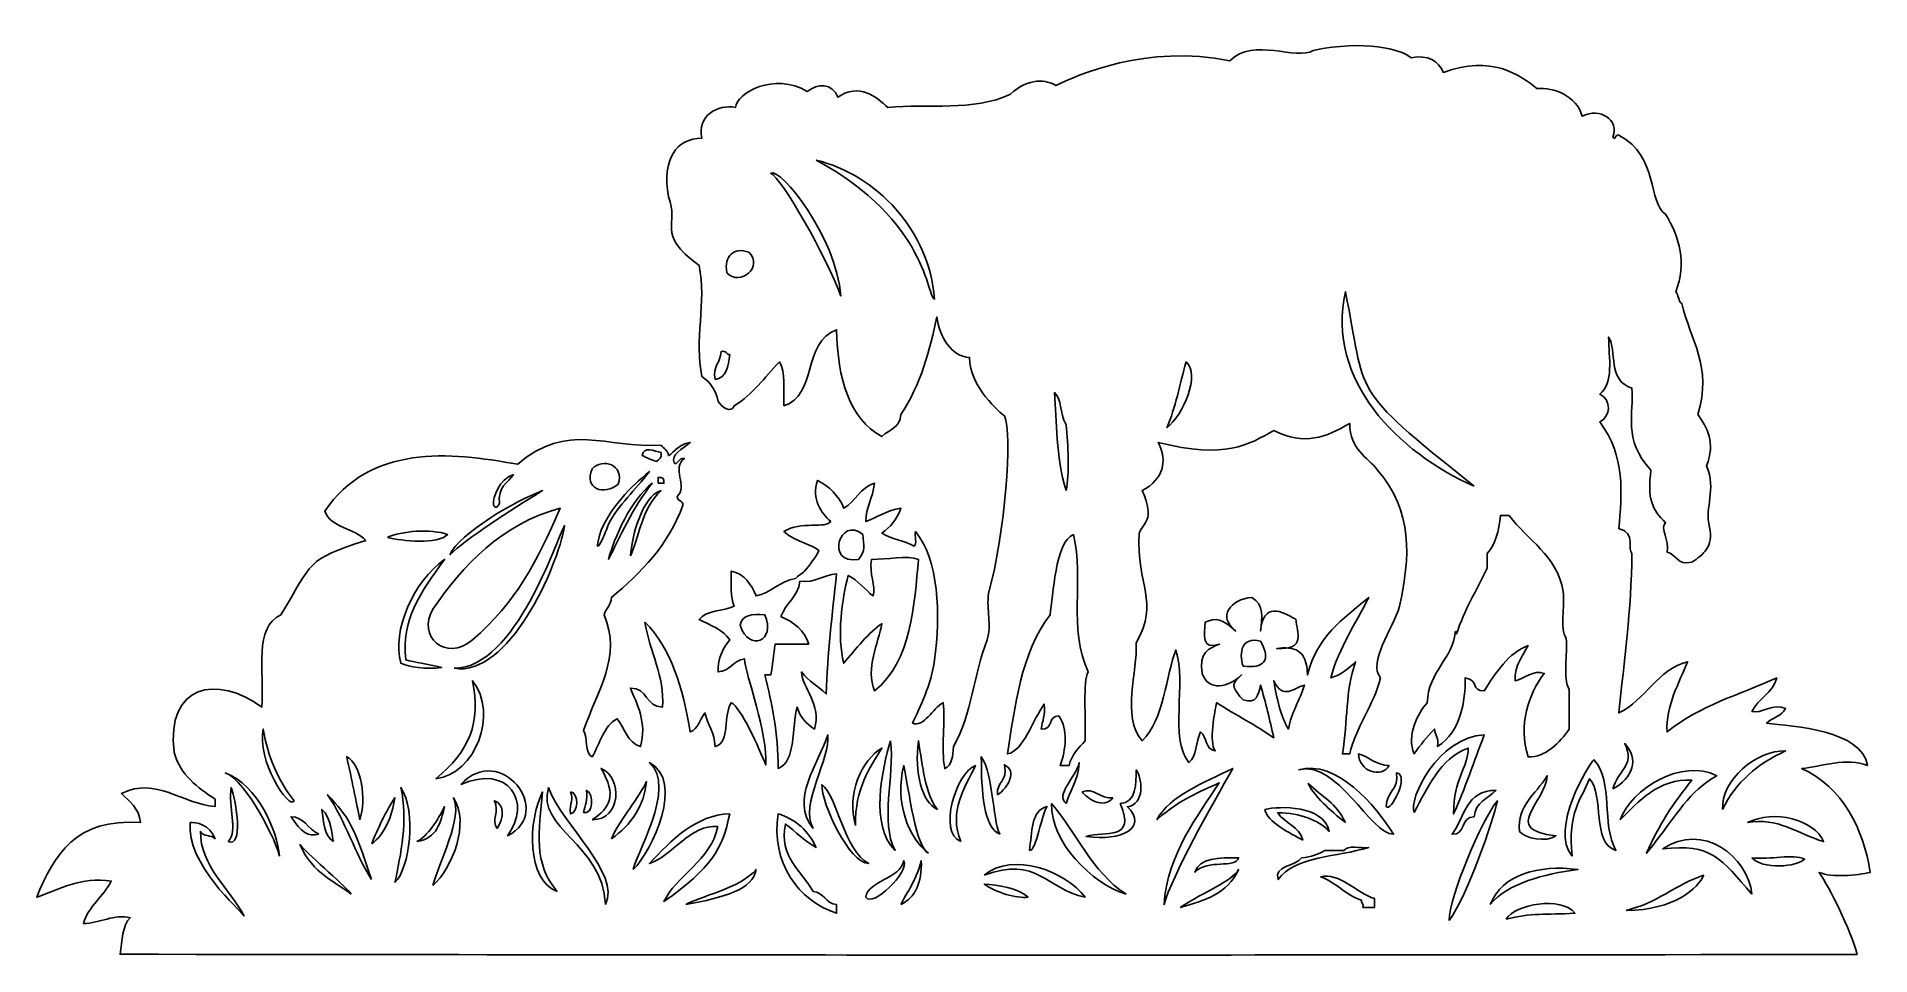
# Model space of a CAD drawing. Header units: centimetres. Extents: x -6.1 to 5.9, y -3.1 to 2.9.
import ezdxf

# ---------------------------------------------------------------- set-up
doc = ezdxf.new("R2010")
doc.units = ezdxf.units.CM
doc.header["$MEASUREMENT"] = 0
doc.layers.add('Layer 1', color=7, linetype='Continuous')

msp = doc.modelspace()

# ---------------------------------------------------------------- linework, layer by layer
at = {"layer": 'Layer 1', "color": 9}
for points, knots in [([(4.23897, 2.20732), (4.25397, 2.17242), (4.25323, 2.22949), (4.27715, 2.21687), (4.27715, 2.21687), (4.54106, 2.08231), (4.46525, 1.77267), (4.58264, 1.70133), (4.58264, 1.70133), (4.67583, 1.54818), (4.7197, 1.38081), (4.64945, 1.19534), (4.64945, 1.19534), (4.66773, 1.17544), (4.66419, 1.13367), (4.68763, 1.11898), (4.68763, 1.11898), (4.74412, 0.87856), (4.89067, 0.70713), (4.79267, 0.39341), (4.79267, 0.39341), (4.85467, 0.31117), (4.90914, 0.20906), (4.84995, 0.05929), (4.84995, 0.05929), (4.91603, -0.10186), (4.83619, -0.20536), (4.86905, -0.34169), (4.86905, -0.34169), (4.8993, -0.46718), (4.82552, -0.5222), (4.75449, -0.57082), (4.75449, -0.57082), (4.65479, -0.59413), (4.65506, -0.51751), (4.59219, -0.50399), (4.59219, -0.50399), (4.61177, -0.42406), (4.54144, -0.35334), (4.58264, -0.31307), (4.58264, -0.31307), (4.49233, -0.22601), (4.46266, -0.1533), (4.48718, 0.03062), (4.48718, 0.03062), (4.29899, 0.23109), (4.37795, 0.4054), (4.36306, 0.56524), (4.36306, 0.56524), (4.20015, 0.61753), (4.26762, 0.8122), (4.21029, 0.89936), (4.21029, 0.89936), (4.21231, 0.76495), (4.2453, 0.59714), (4.15301, 0.52704), (4.15301, 0.52704), (4.23318, 0.49111), (4.22184, 0.37784), (4.15301, 0.34564), (4.15301, 0.34564), (4.32206, 0.1219), (4.29665, -0.12382), (4.27713, -0.35127), (4.27713, -0.35127), (4.3953, -0.38), (4.32923, -0.4911), (4.36304, -0.51357), (4.36304, -0.51357), (4.35838, -0.88444), (4.31264, -1.21416), (4.27713, -1.55418), (4.27713, -1.55418), (4.44925, -1.47075), (4.53348, -1.26703), (4.72584, -1.22006), (4.72584, -1.22006), (4.67163, -1.35756), (4.58262, -1.50854), (4.5922, -1.67829), (4.5922, -1.67829), (4.80526, -1.50435), (5.06595, -1.43637), (5.30819, -1.32507), (5.30819, -1.32507), (5.28271, -1.42688), (5.18886, -1.46033), (5.14587, -1.54465), (5.14587, -1.54465), (5.20127, -1.56478), (5.29023, -1.48562), (5.36547, -1.52555), (5.36547, -1.52555), (5.3406, -1.57389), (5.27943, -1.5859), (5.24135, -1.62101), (5.24135, -1.62101), (5.41552, -1.64104), (5.8664, -1.66602), (5.90008, -1.89787), (5.90008, -1.89787), (5.76678, -1.84257), (5.59824, -1.90438), (5.47048, -1.91697), (5.47048, -1.91697), (5.74019, -2.03979), (5.87436, -2.30977), (5.91919, -2.59478), (5.91919, -2.59478), (5.8304, -2.61412), (5.6703, -2.63174), (5.58505, -2.59478), (5.58505, -2.59478), (5.65096, -2.69277), (5.79092, -2.96614), (5.83326, -3.13115), (5.83326, -3.13115), (0.06195, -3.13641), (-0.04741, -3.13586), (-5.50832, -3.12942), (-5.50832, -3.12942), (-5.49514, -3.04073), (-5.49252, -2.94151), (-5.44149, -2.89074), (-5.44149, -2.89074), (-5.54378, -2.86492), (-5.64091, -2.92675), (-5.74698, -2.92892), (-5.74698, -2.92892), (-5.71237, -2.81076), (-5.61694, -2.75347), (-5.56558, -2.65206), (-5.56558, -2.65206), (-5.75754, -2.61925), (-5.91007, -2.70852), (-6.05247, -2.75707), (-6.05247, -2.75707), (-5.9409, -2.48042), (-5.7941, -2.23896), (-5.37466, -2.27018), (-5.37466, -2.27018), (-5.38326, -2.17377), (-5.447, -2.13246), (-5.49878, -2.07923), (-5.49878, -2.07923), (-5.27473, -1.96736), (-5.1019, -2.14998), (-4.88778, -2.16517), (-4.88778, -2.16517), (-4.88778, -2.14927), (-4.88778, -2.13334), (-4.88778, -2.11744), (-4.88778, -2.11744), (-5.00131, -2.04005), (-5.11408, -1.96189), (-5.15509, -1.81195), (-5.15509, -1.81195), (-5.2092, -1.36565), (-4.87446, -1.30284), (-4.58229, -1.51601), (-4.58229, -1.51601), (-4.56578, -1.27148), (-4.6373, -0.99708), (-4.45817, -0.91456), (-4.45817, -0.91456), (-4.24605, -0.56475), (-4.29961, -0.55724), (-3.90448, -0.42767), (-3.90448, -0.42767), (-3.97698, -0.34742), (-4.12983, -0.3475), (-4.17179, -0.23672), (-4.17179, -0.23672), (-3.87554, 0.19731), (-3.35981, 0.15224), (-2.91161, 0.06879), (-2.91161, 0.06879), (-2.58615, 0.35168), (-2.33737, 0.17153), (-1.97602, 0.19288), (-1.97602, 0.19288), (-1.96059, 0.1701), (-1.92911, 0.16343), (-1.92829, 0.12605), (-1.92829, 0.12605), (-1.91319, 0.12075), (-1.87538, 0.19832), (-1.78507, 0.21199), (-1.78507, 0.21199), (-1.83389, 0.17276), (-1.91553, 0.12745), (-1.89008, 0.07835), (-1.89008, 0.07835), (-1.87225, 0.05499), (-1.85986, 0.11751), (-1.82325, 0.10698), (-1.82325, 0.10698), (-1.90886, 0.04632), (-1.79959, -0.07672), (-1.87098, -0.14123), (-1.87098, -0.14123), (-1.87209, -0.17414), (-1.83172, -0.1656), (-1.8328, -0.19851), (-1.8328, -0.19851), (-1.92953, -0.45817), (-2.10413, -0.64002), (-2.30058, -0.79996), (-2.30058, -0.79996), (-2.29756, -0.84886), (-2.33932, -0.8696), (-2.34831, -0.91452), (-2.34831, -0.91452), (-2.22799, -1.18214), (-2.39481, -1.41486), (-2.48198, -1.66871), (-2.48198, -1.66871), (-2.4502, -1.71332), (-2.47955, -1.81905), (-2.4247, -1.84056), (-2.4247, -1.84056), (-2.37504, -1.75341), (-2.35101, -1.64056), (-2.2624, -1.59235), (-2.2624, -1.59235), (-2.21308, -1.65442), (-2.1966, -1.74933), (-2.10966, -1.77375), (-2.10966, -1.77375), (-2.06685, -1.6195), (-2.13294, -1.49157), (-2.17649, -1.39188), (-2.17649, -1.39188), (-2.06036, -1.38712), (-2.0791, -1.51724), (-1.96646, -1.516), (-1.96646, -1.516), (-1.95127, -1.31621), (-2.05245, -1.15011), (-2.08102, -0.96228), (-2.08102, -0.96228), (-1.91105, -1.12963), (-1.83379, -1.38966), (-1.78506, -1.6783), (-1.78506, -1.6783), (-1.73188, -1.6583), (-1.72272, -1.59424), (-1.6896, -1.55418), (-1.6896, -1.55418), (-1.67224, -1.63231), (-1.62634, -1.68187), (-1.62277, -1.77376), (-1.62277, -1.77376), (-1.51966, -1.7464), (-1.57237, -1.5632), (-1.51776, -1.48735), (-1.51776, -1.48735), (-1.45738, -1.51288), (-1.33403, -1.78606), (-1.29235, -1.8938), (-1.29235, -1.8938), (-1.27684, -1.69308), (-1.42272, -1.30997), (-1.43185, -1.20094), (-1.43185, -1.20094), (-1.50625, -1.21245), (-1.52437, -1.28026), (-1.6037, -1.28685), (-1.6037, -1.28685), (-1.60523, -1.18985), (-1.56983, -1.12979), (-1.52731, -1.07682), (-1.52731, -1.07682), (-1.57163, -1.00975), (-1.6545, -0.98125), (-1.72781, -0.94318), (-1.72781, -0.94318), (-1.68251, -0.88346), (-1.56943, -0.89151), (-1.49868, -0.85724), (-1.49868, -0.85724), (-1.52403, -0.79983), (-1.51807, -0.71116), (-1.51778, -0.62811), (-1.51778, -0.62811), (-1.42954, -0.64806), (-1.38776, -0.7145), (-1.35548, -0.79041), (-1.35548, -0.79041), (-1.26105, -0.77374), (-1.20092, -0.69323), (-1.09772, -0.67585), (-1.09772, -0.67585), (-1.08169, -0.65669), (-1.05711, -0.64672), (-1.04044, -0.62812), (-1.04044, -0.62812), (-1.00496, -0.58851), (-0.97025, -0.5425), (-0.94498, -0.49445), (-0.94498, -0.49445), (-0.98915, -0.45252), (-1.08658, -0.44381), (-1.17411, -0.37036), (-1.17411, -0.37036), (-1.06411, -0.29897), (-0.89736, -0.35446), (-0.8686, -0.30353), (-0.8686, -0.30353), (-0.92874, -0.25223), (-0.99668, -0.15801), (-0.95451, -0.03622), (-0.95451, -0.03622), (-0.87675, -0.0762), (-0.81719, -0.13435), (-0.78266, -0.21759), (-0.78266, -0.21759), (-0.70545, -0.17388), (-0.67622, -0.0822), (-0.58219, -0.05529), (-0.58219, -0.05529), (-0.59478, -0.15919), (-0.63812, -0.20803), (-0.63947, -0.3035), (-0.63947, -0.3035), (-0.56084, -0.27712), (-0.50096, -0.23198), (-0.41034, -0.21756), (-0.41034, -0.21756), (-0.43421, -0.28918), (-0.47831, -0.34054), (-0.53446, -0.37986), (-0.53446, -0.37986), (-0.47702, -0.42106), (-0.38616, -0.42886), (-0.32443, -0.4658), (-0.32443, -0.4658), (-0.30265, -0.45257), (-0.32086, -0.39934), (-0.31488, -0.37034), (-0.31488, -0.37034), (-0.16174, -0.54965), (-0.15063, -0.91411), (-0.19076, -1.21045), (-0.19076, -1.21045), (-0.21238, -1.3701), (-0.28638, -1.51832), (-0.33398, -1.62095), (-0.33398, -1.62095), (-0.26095, -1.65373), (-0.20169, -1.52152), (-0.13348, -1.48731), (-0.13348, -1.48731), (-0.11922, -1.60465), (-0.14864, -1.78597), (-0.12395, -1.91691), (-0.12395, -1.91691), (-0.07717, -1.89685), (-0.07056, -1.83664), (-0.06667, -1.77372), (-0.06667, -1.77372), (0.05674, -1.55519), (0.06272, -1.30507), (0.15291, -1.07681), (0.15291, -1.07681), (0.18503, -0.97566), (0.14635, -0.88692), (0.16246, -0.77132), (0.16246, -0.77132), (0.27027, -0.38291), (0.31891, 0.27007), (0.26739, 0.38464), (0.26739, 0.38464), (0.23944, 0.4039), (0.04034, 0.56958), (0.03832, 0.7657), (0.03832, 0.7657), (-0.08444, 0.77282), (-0.15633, 0.90235), (-0.17588, 1.03052), (-0.17588, 1.03052), (-0.21698, 0.82418), (-0.28025, 0.58701), (-0.41039, 0.39336), (-0.41039, 0.39336), (-0.41793, 0.30139), (-0.48126, 0.30239), (-0.53451, 0.25017), (-0.53451, 0.25017), (-0.74866, 0.36696), (-0.82219, 0.6244), (-0.83047, 0.94708), (-0.83047, 0.94708), (-1.0517, 0.86735), (-0.95914, 0.51309), (-1.17416, 0.45064), (-1.17416, 0.45064), (-1.17538, 0.55441), (-1.16326, 0.67157), (-1.20279, 0.73705), (-1.20279, 0.73705), (-1.30562, 0.63358), (-1.37071, 0.52702), (-1.49873, 0.45064), (-1.49873, 0.45064), (-1.5055, 0.4266), (-1.54862, 0.40204), (-1.60374, 0.47929), (-1.60374, 0.47929), (-1.6184, 0.55372), (-1.65441, 0.60682), (-1.70875, 0.64159), (-1.70875, 0.64159), (-1.76193, 0.87559), (-1.67679, 1.13102), (-1.72785, 1.36716), (-1.72785, 1.36716), (-2.02163, 1.58651), (-1.84879, 1.62677), (-1.92832, 1.81584), (-1.92832, 1.81584), (-1.96979, 2.06317), (-1.87776, 2.19516), (-1.70874, 2.19771), (-1.70874, 2.19771), (-1.74699, 2.34347), (-1.60207, 2.42238), (-1.48916, 2.39818), (-1.48916, 2.39818), (-1.48298, 2.49354), (-1.23667, 2.63104), (-1.02138, 2.50319), (-1.02138, 2.50319), (-0.95304, 2.55448), (-0.86016, 2.56009), (-0.82091, 2.46501), (-0.82091, 2.46501), (-0.6862, 2.5625), (-0.56448, 2.46643), (-0.49632, 2.39818), (-0.49632, 2.39818), (-0.23, 2.42325), (0.06001, 2.37115), (0.30561, 2.48412), (0.30561, 2.48412), (0.42204, 2.59626), (0.54572, 2.57981), (0.60157, 2.5414), (0.60157, 2.5414), (0.73708, 2.60781), (1.19536, 2.81372), (1.73761, 2.7037), (1.73761, 2.7037), (1.89249, 2.8603), (2.1723, 2.7003), (2.28178, 2.77053), (2.28178, 2.77053), (2.61935, 2.8413), (2.85612, 2.77807), (2.92141, 2.7228), (2.92141, 2.7228), (3.03264, 2.74401), (3.0982, 2.7026), (3.13144, 2.62734), (3.13144, 2.62734), (3.44359, 2.74256), (3.63278, 2.61183), (3.74244, 2.52233), (3.74244, 2.52233), (3.85425, 2.5298), (4.00046, 2.47513), (4.0384, 2.34096), (4.0384, 2.34096), (4.15202, 2.4042), (4.28354, 2.31166), (4.23898, 2.20732), (4.23898, 2.20732), (4.23898, 2.20732), (4.23898, 2.20732), (4.23898, 2.20732), (4.23898, 2.20732), (4.23898, 2.20732), (4.23897, 2.20732), (4.23897, 2.20732)], [0, 0, 0, 0, 0.00819672, 0.00819672, 0.00819672, 0.00819672, 0.01639344, 0.01639344, 0.01639344, 0.01639344, 0.02459016, 0.02459016, 0.02459016, 0.02459016, 0.03278689, 0.03278689, 0.03278689, 0.03278689, 0.04098361, 0.04098361, 0.04098361, 0.04098361, 0.04918033, 0.04918033, 0.04918033, 0.04918033, 0.05737705, 0.05737705, 0.05737705, 0.05737705, 0.06557377, 0.06557377, 0.06557377, 0.06557377, 0.07377049, 0.07377049, 0.07377049, 0.07377049, 0.08196721, 0.08196721, 0.08196721, 0.08196721, 0.09016393, 0.09016393, 0.09016393, 0.09016393, 0.09836066, 0.09836066, 0.09836066, 0.09836066, 0.10655738, 0.10655738, 0.10655738, 0.10655738, 0.1147541, 0.1147541, 0.1147541, 0.1147541, 0.12295082, 0.12295082, 0.12295082, 0.12295082, 0.13114754, 0.13114754, 0.13114754, 0.13114754, 0.13934426, 0.13934426, 0.13934426, 0.13934426, 0.14754098, 0.14754098, 0.14754098, 0.14754098, 0.1557377, 0.1557377, 0.1557377, 0.1557377, 0.16393443, 0.16393443, 0.16393443, 0.16393443, 0.17213115, 0.17213115, 0.17213115, 0.17213115, 0.18032787, 0.18032787, 0.18032787, 0.18032787, 0.18852459, 0.18852459, 0.18852459, 0.18852459, 0.19672131, 0.19672131, 0.19672131, 0.19672131, 0.20491803, 0.20491803, 0.20491803, 0.20491803, 0.21311475, 0.21311475, 0.21311475, 0.21311475, 0.22131148, 0.22131148, 0.22131148, 0.22131148, 0.2295082, 0.2295082, 0.2295082, 0.2295082, 0.23770492, 0.23770492, 0.23770492, 0.23770492, 0.24590164, 0.24590164, 0.24590164, 0.24590164, 0.25409836, 0.25409836, 0.25409836, 0.25409836, 0.26229508, 0.26229508, 0.26229508, 0.26229508, 0.2704918, 0.2704918, 0.2704918, 0.2704918, 0.27868852, 0.27868852, 0.27868852, 0.27868852, 0.28688525, 0.28688525, 0.28688525, 0.28688525, 0.29508197, 0.29508197, 0.29508197, 0.29508197, 0.30327869, 0.30327869, 0.30327869, 0.30327869, 0.31147541, 0.31147541, 0.31147541, 0.31147541, 0.31967213, 0.31967213, 0.31967213, 0.31967213, 0.32786885, 0.32786885, 0.32786885, 0.32786885, 0.33606557, 0.33606557, 0.33606557, 0.33606557, 0.3442623, 0.3442623, 0.3442623, 0.3442623, 0.35245902, 0.35245902, 0.35245902, 0.35245902, 0.36065574, 0.36065574, 0.36065574, 0.36065574, 0.36885246, 0.36885246, 0.36885246, 0.36885246, 0.37704918, 0.37704918, 0.37704918, 0.37704918, 0.3852459, 0.3852459, 0.3852459, 0.3852459, 0.39344262, 0.39344262, 0.39344262, 0.39344262, 0.40163934, 0.40163934, 0.40163934, 0.40163934, 0.40983607, 0.40983607, 0.40983607, 0.40983607, 0.41803279, 0.41803279, 0.41803279, 0.41803279, 0.42622951, 0.42622951, 0.42622951, 0.42622951, 0.43442623, 0.43442623, 0.43442623, 0.43442623, 0.44262295, 0.44262295, 0.44262295, 0.44262295, 0.45081967, 0.45081967, 0.45081967, 0.45081967, 0.45901639, 0.45901639, 0.45901639, 0.45901639, 0.46721311, 0.46721311, 0.46721311, 0.46721311, 0.47540984, 0.47540984, 0.47540984, 0.47540984, 0.48360656, 0.48360656, 0.48360656, 0.48360656, 0.49180328, 0.49180328, 0.49180328, 0.49180328, 0.5, 0.5, 0.5, 0.5, 0.50819672, 0.50819672, 0.50819672, 0.50819672, 0.51639344, 0.51639344, 0.51639344, 0.51639344, 0.52459016, 0.52459016, 0.52459016, 0.52459016, 0.53278689, 0.53278689, 0.53278689, 0.53278689, 0.54098361, 0.54098361, 0.54098361, 0.54098361, 0.54918033, 0.54918033, 0.54918033, 0.54918033, 0.55737705, 0.55737705, 0.55737705, 0.55737705, 0.56557377, 0.56557377, 0.56557377, 0.56557377, 0.57377049, 0.57377049, 0.57377049, 0.57377049, 0.58196721, 0.58196721, 0.58196721, 0.58196721, 0.59016393, 0.59016393, 0.59016393, 0.59016393, 0.59836066, 0.59836066, 0.59836066, 0.59836066, 0.60655738, 0.60655738, 0.60655738, 0.60655738, 0.6147541, 0.6147541, 0.6147541, 0.6147541, 0.62295082, 0.62295082, 0.62295082, 0.62295082, 0.63114754, 0.63114754, 0.63114754, 0.63114754, 0.63934426, 0.63934426, 0.63934426, 0.63934426, 0.64754098, 0.64754098, 0.64754098, 0.64754098, 0.6557377, 0.6557377, 0.6557377, 0.6557377, 0.66393443, 0.66393443, 0.66393443, 0.66393443, 0.67213115, 0.67213115, 0.67213115, 0.67213115, 0.68032787, 0.68032787, 0.68032787, 0.68032787, 0.68852459, 0.68852459, 0.68852459, 0.68852459, 0.69672131, 0.69672131, 0.69672131, 0.69672131, 0.70491803, 0.70491803, 0.70491803, 0.70491803, 0.71311475, 0.71311475, 0.71311475, 0.71311475, 0.72131148, 0.72131148, 0.72131148, 0.72131148, 0.7295082, 0.7295082, 0.7295082, 0.7295082, 0.73770492, 0.73770492, 0.73770492, 0.73770492, 0.74590164, 0.74590164, 0.74590164, 0.74590164, 0.75409836, 0.75409836, 0.75409836, 0.75409836, 0.76229508, 0.76229508, 0.76229508, 0.76229508, 0.7704918, 0.7704918, 0.7704918, 0.7704918, 0.77868852, 0.77868852, 0.77868852, 0.77868852, 0.78688525, 0.78688525, 0.78688525, 0.78688525, 0.79508197, 0.79508197, 0.79508197, 0.79508197, 0.80327869, 0.80327869, 0.80327869, 0.80327869, 0.81147541, 0.81147541, 0.81147541, 0.81147541, 0.81967213, 0.81967213, 0.81967213, 0.81967213, 0.82786885, 0.82786885, 0.82786885, 0.82786885, 0.83606557, 0.83606557, 0.83606557, 0.83606557, 0.8442623, 0.8442623, 0.8442623, 0.8442623, 0.85245902, 0.85245902, 0.85245902, 0.85245902, 0.86065574, 0.86065574, 0.86065574, 0.86065574, 0.86885246, 0.86885246, 0.86885246, 0.86885246, 0.87704918, 0.87704918, 0.87704918, 0.87704918, 0.8852459, 0.8852459, 0.8852459, 0.8852459, 0.89344262, 0.89344262, 0.89344262, 0.89344262, 0.90163934, 0.90163934, 0.90163934, 0.90163934, 0.90983607, 0.90983607, 0.90983607, 0.90983607, 0.91803279, 0.91803279, 0.91803279, 0.91803279, 0.92622951, 0.92622951, 0.92622951, 0.92622951, 0.93442623, 0.93442623, 0.93442623, 0.93442623, 0.94262295, 0.94262295, 0.94262295, 0.94262295, 0.95081967, 0.95081967, 0.95081967, 0.95081967, 0.95901639, 0.95901639, 0.95901639, 0.95901639, 0.96721311, 0.96721311, 0.96721311, 0.96721311, 0.97540984, 0.97540984, 0.97540984, 0.97540984, 0.98360656, 0.98360656, 0.98360656, 0.98360656, 1, 1, 1, 1]), ([(-0.96401, 2.05457), (-0.22983, 1.65888), (-0.23948, 1.15242), (-0.19071, 1.14763), (-0.19071, 1.14763), (-0.22556, 1.60031), (-0.57069, 1.958), (-0.96401, 2.05457)], [0, 0, 0, 0, 0.33333333, 0.33333333, 0.33333333, 0.33333333, 1, 1, 1, 1]), ([(-0.80174, 1.16674), (-0.83235, 1.55618), (-1.19508, 2.00883), (-1.25997, 1.96867), (-1.25997, 1.96867), (-1.19025, 1.94214), (-0.89806, 1.42716), (-0.80174, 1.16674)], [0, 0, 0, 0, 0.33333333, 0.33333333, 0.33333333, 0.33333333, 1, 1, 1, 1]), ([(-1.54638, 1.31948), (-1.45888, 1.22608), (-1.30431, 1.3598), (-1.40319, 1.45312), (-1.40319, 1.45312), (-1.49892, 1.49056), (-1.56681, 1.42888), (-1.54638, 1.31948)], [0, 0, 0, 0, 0.33333333, 0.33333333, 0.33333333, 0.33333333, 1, 1, 1, 1]), ([(3.332, -0.07437), (2.49262, 0.59622), (2.63634, 0.50539), (2.49189, 1.19534), (2.49189, 1.19534), (2.36563, 0.61366), (2.83326, 0.14876), (3.332, -0.07437)], [0, 0, 0, 0, 0.33333333, 0.33333333, 0.33333333, 0.33333333, 1, 1, 1, 1]), ([(-1.62274, 0.62254), (-1.54942, 0.63516), (-1.53485, 0.70649), (-1.52728, 0.78484), (-1.52728, 0.78484), (-1.55437, 0.7832), (-1.54591, 0.81712), (-1.58456, 0.80394), (-1.58456, 0.80394), (-1.58501, 0.73121), (-1.64126, 0.71427), (-1.62274, 0.62254)], [0, 0, 0, 0, 0.25, 0.25, 0.25, 0.25, 0.5, 0.5, 0.5, 0.5, 1, 1, 1, 1]), ([(1.3272, 0.30753), (1.43145, 0.38632), (1.54762, 0.65906), (1.45132, 0.73713), (1.45132, 0.73713), (1.41124, 0.59261), (1.38234, 0.43693), (1.3272, 0.30753)], [0, 0, 0, 0, 0.33333333, 0.33333333, 0.33333333, 0.33333333, 1, 1, 1, 1]), ([(0.66847, -0.103), (0.69251, 0.00848), (0.68221, 0.1949), (0.66847, 0.3266), (0.66847, 0.3266), (0.6219, 0.40746), (0.64386, 0.49469), (0.59211, 0.53663), (0.59211, 0.53663), (0.60944, 0.34814), (0.59888, 0.12874), (0.66847, -0.103)], [0, 0, 0, 0, 0.25, 0.25, 0.25, 0.25, 0.5, 0.5, 0.5, 0.5, 1, 1, 1, 1]), ([(2.39646, -1.32498), (2.46483, -1.30721), (2.51603, -1.26198), (2.55876, -1.21997), (2.55876, -1.21997), (2.4896, -1.42161), (2.50926, -1.59454), (2.47282, -1.82139), (2.47282, -1.82139), (2.48875, -1.82139), (2.50465, -1.82139), (2.52058, -1.82139), (2.52058, -1.82139), (2.5582, -1.65089), (2.67785, -1.5023), (2.72105, -1.32495), (2.72105, -1.32495), (2.63721, -1.21796), (2.80053, -1.01191), (2.84514, -0.85717), (2.84514, -0.85717), (2.91584, -0.53847), (2.93432, -0.23612), (2.70197, 0.03069), (2.70197, 0.03069), (2.63587, 0.12049), (2.52032, 0.16159), (2.5206, 0.33618), (2.5206, 0.33618), (2.36401, 0.24226), (2.22663, 0.19151), (2.02419, 0.28845), (2.02419, 0.28845), (1.86134, 0.19926), (1.71138, 0.09874), (1.27, 0.21209), (1.27, 0.21209), (1.33222, 0.08731), (1.30424, -0.0291), (1.16496, -0.10295), (1.16496, -0.10295), (1.25207, -0.30089), (1.17063, -0.31208), (1.14586, -0.37981), (1.14586, -0.37981), (1.12682, -0.72918), (1.2802, -0.82236), (1.12676, -1.09583), (1.12676, -1.09583), (1.1348, -1.28038), (1.02913, -1.5779), (1.16494, -1.73546), (1.16494, -1.73546), (1.30723, -1.60285), (1.32271, -1.30035), (1.38452, -1.14356), (1.38452, -1.14356), (1.45911, -1.3597), (1.33838, -1.71622), (1.47046, -1.87865), (1.47046, -1.87865), (1.52317, -1.83907), (1.51443, -1.73808), (1.54685, -1.67818), (1.54685, -1.67818), (1.58852, -1.70967), (1.57712, -1.79431), (1.64229, -1.80227), (1.64229, -1.80227), (1.59815, -1.74705), (1.63893, -1.54284), (1.65184, -1.48723), (1.65184, -1.48723), (1.77898, -1.57063), (1.90345, -1.63126), (2.02416, -1.71636), (2.02416, -1.71636), (1.99871, -1.59859), (1.97005, -1.48403), (1.93822, -1.37267), (1.93822, -1.37267), (1.92242, -1.4354), (1.91465, -1.49935), (1.82368, -1.46813), (1.82368, -1.46813), (1.76822, -1.40621), (1.72752, -1.36927), (1.81413, -1.30583), (1.81413, -1.30583), (1.72929, -1.38992), (1.59727, -1.41409), (1.55637, -1.29628), (1.55637, -1.29628), (1.53185, -1.16208), (1.60355, -1.1289), (1.67093, -1.10536), (1.67093, -1.10536), (1.54795, -1.14878), (1.57455, -1.04262), (1.57547, -0.96217), (1.57547, -0.96217), (1.64855, -0.93019), (1.68681, -0.93836), (1.77594, -1.01945), (1.77594, -1.01945), (1.6537, -0.92249), (1.74142, -0.81357), (1.88098, -0.79987), (1.88098, -0.79987), (1.96463, -0.84666), (1.94604, -0.93575), (1.93824, -1.01945), (1.93824, -1.01945), (1.95713, -0.83043), (2.07384, -0.88635), (2.16737, -0.94309), (2.16737, -0.94309), (2.17754, -1.03055), (2.23655, -1.14263), (2.04328, -1.13401), (2.04328, -1.13401), (2.15511, -1.11775), (2.24172, -1.13786), (2.24375, -1.30586), (2.24375, -1.30586), (2.31132, -1.05136), (2.46974, -0.94547), (2.64473, -0.79987), (2.64473, -0.79987), (2.55948, -0.97248), (2.45201, -1.12279), (2.39647, -1.32499), (2.39647, -1.32499), (2.39647, -1.32499), (2.39646, -1.32498), (2.39646, -1.32498)], [0, 0, 0, 0, 0.02857143, 0.02857143, 0.02857143, 0.02857143, 0.05714286, 0.05714286, 0.05714286, 0.05714286, 0.08571429, 0.08571429, 0.08571429, 0.08571429, 0.11428571, 0.11428571, 0.11428571, 0.11428571, 0.14285714, 0.14285714, 0.14285714, 0.14285714, 0.17142857, 0.17142857, 0.17142857, 0.17142857, 0.2, 0.2, 0.2, 0.2, 0.22857143, 0.22857143, 0.22857143, 0.22857143, 0.25714286, 0.25714286, 0.25714286, 0.25714286, 0.28571429, 0.28571429, 0.28571429, 0.28571429, 0.31428571, 0.31428571, 0.31428571, 0.31428571, 0.34285714, 0.34285714, 0.34285714, 0.34285714, 0.37142857, 0.37142857, 0.37142857, 0.37142857, 0.4, 0.4, 0.4, 0.4, 0.42857143, 0.42857143, 0.42857143, 0.42857143, 0.45714286, 0.45714286, 0.45714286, 0.45714286, 0.48571429, 0.48571429, 0.48571429, 0.48571429, 0.51428571, 0.51428571, 0.51428571, 0.51428571, 0.54285714, 0.54285714, 0.54285714, 0.54285714, 0.57142857, 0.57142857, 0.57142857, 0.57142857, 0.6, 0.6, 0.6, 0.6, 0.62857143, 0.62857143, 0.62857143, 0.62857143, 0.65714286, 0.65714286, 0.65714286, 0.65714286, 0.68571429, 0.68571429, 0.68571429, 0.68571429, 0.71428571, 0.71428571, 0.71428571, 0.71428571, 0.74285714, 0.74285714, 0.74285714, 0.74285714, 0.77142857, 0.77142857, 0.77142857, 0.77142857, 0.8, 0.8, 0.8, 0.8, 0.82857143, 0.82857143, 0.82857143, 0.82857143, 0.85714286, 0.85714286, 0.85714286, 0.85714286, 0.88571429, 0.88571429, 0.88571429, 0.88571429, 0.91428571, 0.91428571, 0.91428571, 0.91428571, 0.94285714, 0.94285714, 0.94285714, 0.94285714, 1, 1, 1, 1]), ([(-2.10008, 0.12613), (-2.0687, 0.11295), (-2.04108, 0.09605), (-2.00462, 0.08795), (-2.00462, 0.08795), (-1.99195, 0.10393), (-1.96768, 0.10832), (-1.97597, 0.14523), (-1.97597, 0.14523), (-2.01817, 0.15494), (-2.08916, 0.18939), (-2.10009, 0.12613), (-2.10009, 0.12613), (-2.10009, 0.12613), (-2.10008, 0.12613), (-2.10008, 0.12613)], [0, 0, 0, 0, 0.2, 0.2, 0.2, 0.2, 0.4, 0.4, 0.4, 0.4, 0.6, 0.6, 0.6, 0.6, 1, 1, 1, 1]), ([(-3.06932, -0.19522), (-3.06088, -0.22267), (-3.04248, -0.21269), (-3.03157, -0.18524), (-3.03157, -0.18524), (-3.04411, -0.08112), (-2.97474, -0.04958), (-2.94021, 0.00201), (-2.94021, 0.00201), (-3.03342, -0.02983), (-3.07508, -0.14647), (-3.06932, -0.19523), (-3.06932, -0.19523), (-3.06932, -0.19523), (-3.06932, -0.19522), (-3.06932, -0.19522)], [0, 0, 0, 0, 0.2, 0.2, 0.2, 0.2, 0.4, 0.4, 0.4, 0.4, 0.6, 0.6, 0.6, 0.6, 1, 1, 1, 1]), ([(-2.42467, 0.04022), (-2.48485, -0.09279), (-2.34877, -0.13746), (-2.25575, -0.06187), (-2.25575, -0.06187), (-2.21321, 0.0707), (-2.36031, 0.10886), (-2.42467, 0.04022)], [0, 0, 0, 0, 0.33333333, 0.33333333, 0.33333333, 0.33333333, 1, 1, 1, 1]), ([(-2.36741, -0.36076), (-2.43026, -0.57374), (-2.34776, -0.40987), (-2.31965, -0.32258), (-2.31965, -0.32258), (-2.25197, -0.19324), (-2.14544, -0.10161), (-2.05234, 0.02111), (-2.05234, 0.02111), (-2.18028, -0.08225), (-2.29943, -0.21011), (-2.36741, -0.36076)], [0, 0, 0, 0, 0.25, 0.25, 0.25, 0.25, 0.5, 0.5, 0.5, 0.5, 1, 1, 1, 1]), ([(-3.35589, -0.52227), (-3.24869, -0.41771), (-2.96267, -0.23243), (-2.74923, -0.10303), (-2.74923, -0.10303), (-2.93166, -0.17017), (-3.28966, -0.38023), (-3.35589, -0.52227)], [0, 0, 0, 0, 0.33333333, 0.33333333, 0.33333333, 0.33333333, 1, 1, 1, 1]), ([(-2.31965, -0.55168), (-2.24706, -0.41335), (-2.16217, -0.21358), (-2.03324, -0.05527), (-2.03324, -0.05527), (-2.17426, -0.16046), (-2.28263, -0.41498), (-2.31965, -0.55168)], [0, 0, 0, 0, 0.33333333, 0.33333333, 0.33333333, 0.33333333, 1, 1, 1, 1]), ([(-2.17486, -0.52847), (-2.12473, -0.4257), (-2.10284, -0.21489), (-1.97602, -0.10299), (-1.97602, -0.10299), (-2.10098, -0.13913), (-2.16862, -0.40771), (-2.17486, -0.52847)], [0, 0, 0, 0, 0.33333333, 0.33333333, 0.33333333, 0.33333333, 1, 1, 1, 1]), ([(-1.99506, -0.05527), (-1.98233, -0.05527), (-1.96961, -0.05527), (-1.95688, -0.05527), (-1.95688, -0.05527), (-1.95246, -0.02537), (-1.96516, -0.01265), (-1.99506, -0.01709), (-1.99506, -0.01709), (-1.99506, -0.02979), (-1.99506, -0.04254), (-1.99506, -0.05527)], [0, 0, 0, 0, 0.25, 0.25, 0.25, 0.25, 0.5, 0.5, 0.5, 0.5, 1, 1, 1, 1]), ([(-3.46525, -0.87627), (-3.57387, -1.05537), (-3.38218, -1.22428), (-3.20747, -1.07677), (-3.20747, -1.07677), (-2.92064, -0.8292), (-2.78969, -0.57236), (-2.63465, -0.21756), (-2.63465, -0.21756), (-3.01729, -0.31938), (-3.26875, -0.59239), (-3.46526, -0.87627), (-3.46526, -0.87627), (-3.46526, -0.87627), (-3.46525, -0.87627), (-3.46525, -0.87627)], [0, 0, 0, 0, 0.2, 0.2, 0.2, 0.2, 0.4, 0.4, 0.4, 0.4, 0.6, 0.6, 0.6, 0.6, 1, 1, 1, 1]), ([(-3.76121, -0.40849), (-3.66779, -0.43196), (-3.434, -0.45614), (-3.36979, -0.38939), (-3.36979, -0.38939), (-3.47488, -0.35039), (-3.67507, -0.36648), (-3.76121, -0.40849)], [0, 0, 0, 0, 0.33333333, 0.33333333, 0.33333333, 0.33333333, 1, 1, 1, 1]), ([(-3.32603, -1.26271), (-2.97569, -1.32321), (-2.65128, -0.61106), (-2.60593, -0.33148), (-2.60593, -0.33148), (-2.65493, -0.41286), (-2.92333, -1.26112), (-3.32603, -1.26271)], [0, 0, 0, 0, 0.33333333, 0.33333333, 0.33333333, 0.33333333, 1, 1, 1, 1]), ([(-0.68715, -0.55168), (-0.63469, -0.4919), (-0.65435, -0.46516), (-0.65852, -0.38938), (-0.65852, -0.38938), (-0.80936, -0.26127), (-0.90834, -0.58948), (-0.68715, -0.55168)], [0, 0, 0, 0, 0.33333333, 0.33333333, 0.33333333, 0.33333333, 1, 1, 1, 1]), ([(3.41794, -0.5135), (3.41794, -0.54533), (3.41794, -0.57716), (3.41794, -0.60896), (3.41794, -0.60896), (3.35082, -0.75186), (3.26869, -0.87976), (3.21747, -1.03856), (3.21747, -1.03856), (3.21789, -1.0284), (3.21297, -1.01432), (3.20794, -1.02901), (3.20794, -1.02901), (3.1973, -1.19377), (3.03165, -1.28526), (3.02654, -1.48727), (3.02654, -1.48727), (2.96397, -1.55249), (2.8889, -1.70531), (2.94063, -1.82139), (2.94063, -1.82139), (2.98193, -1.76403), (3.02426, -1.70775), (3.0743, -1.65909), (3.0743, -1.65909), (3.07454, -1.70341), (3.10637, -1.71611), (3.0934, -1.77365), (3.0934, -1.77365), (3.24765, -1.6754), (3.27536, -1.4767), (3.27477, -1.32494), (3.27477, -1.32494), (3.36308, -1.33952), (3.3112, -1.41088), (3.39886, -1.41088), (3.39886, -1.41088), (3.46819, -1.29782), (3.56008, -1.15736), (3.68527, -1.11492), (3.68527, -1.11492), (3.6487, -1.18337), (3.59827, -1.23795), (3.59933, -1.34405), (3.59933, -1.34405), (3.66053, -1.33193), (3.72014, -1.26774), (3.79028, -1.29632), (3.79028, -1.29632), (3.68619, -1.43671), (3.6196, -1.62787), (3.68527, -1.84049), (3.68527, -1.84049), (3.79425, -1.84692), (3.89474, -1.74735), (3.95258, -1.65912), (3.95258, -1.65912), (3.95258, -1.57318), (3.95258, -1.48727), (3.95258, -1.40136), (3.95258, -1.40136), (3.91014, -1.32609), (3.9447, -1.17377), (3.93348, -1.06722), (3.93348, -1.06722), (3.89136, -1.00113), (3.92533, -0.85897), (3.91438, -0.76173), (3.91438, -0.76173), (3.87228, -0.52059), (3.68067, -0.42899), (3.56113, -0.26529), (3.56113, -0.26529), (3.54203, -0.26529), (3.52295, -0.26529), (3.50387, -0.26529), (3.50387, -0.26529), (3.49416, -0.36694), (3.47146, -0.45566), (3.41793, -0.5135), (3.41793, -0.5135), (3.41793, -0.5135), (3.41794, -0.5135), (3.41794, -0.5135)], [0, 0, 0, 0, 0.04545455, 0.04545455, 0.04545455, 0.04545455, 0.09090909, 0.09090909, 0.09090909, 0.09090909, 0.13636364, 0.13636364, 0.13636364, 0.13636364, 0.18181818, 0.18181818, 0.18181818, 0.18181818, 0.22727273, 0.22727273, 0.22727273, 0.22727273, 0.27272727, 0.27272727, 0.27272727, 0.27272727, 0.31818182, 0.31818182, 0.31818182, 0.31818182, 0.36363636, 0.36363636, 0.36363636, 0.36363636, 0.40909091, 0.40909091, 0.40909091, 0.40909091, 0.45454545, 0.45454545, 0.45454545, 0.45454545, 0.5, 0.5, 0.5, 0.5, 0.54545455, 0.54545455, 0.54545455, 0.54545455, 0.59090909, 0.59090909, 0.59090909, 0.59090909, 0.63636364, 0.63636364, 0.63636364, 0.63636364, 0.68181818, 0.68181818, 0.68181818, 0.68181818, 0.72727273, 0.72727273, 0.72727273, 0.72727273, 0.77272727, 0.77272727, 0.77272727, 0.77272727, 0.81818182, 0.81818182, 0.81818182, 0.81818182, 0.86363636, 0.86363636, 0.86363636, 0.86363636, 0.90909091, 0.90909091, 0.90909091, 0.90909091, 1, 1, 1, 1]), ([(0.56348, -0.91448), (0.37449, -1.15856), (0.33205, -1.52112), (0.28665, -1.82142), (0.28665, -1.82142), (0.38838, -1.80404), (0.45296, -1.59597), (0.5253, -1.49683), (0.5253, -1.49683), (0.53615, -1.56814), (0.51212, -1.60457), (0.5062, -1.65913), (0.5062, -1.65913), (0.58367, -1.66977), (0.55073, -1.56999), (0.62076, -1.57319), (0.62076, -1.57319), (0.68431, -1.66034), (0.66645, -1.79367), (0.63029, -1.89778), (0.63029, -1.89778), (0.64939, -1.89778), (0.66847, -1.89778), (0.68757, -1.89778), (0.68757, -1.89778), (0.70389, -1.82502), (0.75171, -1.78369), (0.79261, -1.73548), (0.79261, -1.73548), (0.79848, -1.58692), (0.77721, -1.34763), (0.81171, -1.28677), (0.81171, -1.28677), (0.68006, -0.9989), (0.78846, -0.6872), (0.71622, -0.38938), (0.71622, -0.38938), (0.59435, -0.44083), (0.58682, -0.78716), (0.56348, -0.91447), (0.56348, -0.91447), (0.56348, -0.91447), (0.56348, -0.91448), (0.56348, -0.91448)], [0, 0, 0, 0, 0.08333333, 0.08333333, 0.08333333, 0.08333333, 0.16666667, 0.16666667, 0.16666667, 0.16666667, 0.25, 0.25, 0.25, 0.25, 0.33333333, 0.33333333, 0.33333333, 0.33333333, 0.41666667, 0.41666667, 0.41666667, 0.41666667, 0.5, 0.5, 0.5, 0.5, 0.58333333, 0.58333333, 0.58333333, 0.58333333, 0.66666667, 0.66666667, 0.66666667, 0.66666667, 0.75, 0.75, 0.75, 0.75, 0.83333333, 0.83333333, 0.83333333, 0.83333333, 1, 1, 1, 1]), ([(-3.67533, -1.22954), (-3.6214, -1.25259), (-3.51268, -1.27261), (-3.4079, -1.25774), (-3.4079, -1.25774), (-3.50489, -1.23259), (-3.58289, -1.2261), (-3.64304, -1.20648), (-3.64304, -1.20648), (-3.67141, -0.94435), (-3.55402, -0.77932), (-3.38892, -0.55171), (-3.38892, -0.55171), (-3.59653, -0.70093), (-3.73257, -1.01514), (-3.67533, -1.22955), (-3.67533, -1.22955), (-3.67533, -1.22955), (-3.67533, -1.22954), (-3.67533, -1.22954)], [0, 0, 0, 0, 0.16666667, 0.16666667, 0.16666667, 0.16666667, 0.33333333, 0.33333333, 0.33333333, 0.33333333, 0.5, 0.5, 0.5, 0.5, 0.66666667, 0.66666667, 0.66666667, 0.66666667, 1, 1, 1, 1]), ([(-0.58216, -1.41091), (-0.33916, -1.21726), (-0.32135, -0.84104), (-0.29577, -0.55168), (-0.29577, -0.55168), (-0.37034, -0.52374), (-0.50286, -0.5535), (-0.60128, -0.55168), (-0.60128, -0.55168), (-0.62073, -0.64764), (-0.56964, -0.72355), (-0.59173, -0.79036), (-0.59173, -0.79036), (-0.64745, -0.74744), (-0.68777, -0.6891), (-0.75403, -0.65672), (-0.75403, -0.65672), (-0.79393, -0.80555), (-0.83018, -1.05658), (-0.78268, -1.22952), (-0.78268, -1.22952), (-0.70825, -1.14163), (-0.61438, -1.02235), (-0.53447, -0.97174), (-0.53447, -0.97174), (-0.55762, -1.09853), (-0.64321, -1.26334), (-0.58215, -1.41092), (-0.58215, -1.41092), (-0.58215, -1.41092), (-0.58216, -1.41091), (-0.58216, -1.41091)], [0, 0, 0, 0, 0.11111111, 0.11111111, 0.11111111, 0.11111111, 0.22222222, 0.22222222, 0.22222222, 0.22222222, 0.33333333, 0.33333333, 0.33333333, 0.33333333, 0.44444444, 0.44444444, 0.44444444, 0.44444444, 0.55555556, 0.55555556, 0.55555556, 0.55555556, 0.66666667, 0.66666667, 0.66666667, 0.66666667, 0.77777778, 0.77777778, 0.77777778, 0.77777778, 1, 1, 1, 1]), ([(-1.01174, -1.1054), (-1.08495, -1.1054), (-1.15813, -1.1054), (-1.23132, -1.1054), (-1.23132, -1.1054), (-1.24106, -1.17208), (-1.24648, -1.24298), (-1.25997, -1.30587), (-1.25997, -1.30587), (-1.2727, -1.30587), (-1.28542, -1.30587), (-1.29815, -1.30587), (-1.29815, -1.30587), (-1.25288, -1.4929), (-1.21068, -1.68301), (-1.21221, -1.91687), (-1.21221, -1.91687), (-1.09497, -1.87493), (-1.12167, -1.64453), (-1.08812, -1.51592), (-1.08812, -1.51592), (-1.06767, -1.58138), (-1.02684, -1.62646), (-0.97356, -1.65911), (-0.97356, -1.65911), (-0.92625, -1.50055), (-1.05352, -1.39127), (-1.0595, -1.28679), (-1.0595, -1.28679), (-1.00275, -1.35286), (-0.95922, -1.37341), (-0.8972, -1.43001), (-0.8972, -1.43001), (-0.89048, -1.17421), (-0.85841, -0.90796), (-0.83037, -0.64719), (-0.83037, -0.64719), (-0.92017, -0.65285), (-0.96237, -0.70614), (-1.06905, -0.69492), (-1.06905, -0.69492), (-1.08283, -0.79887), (-1.1625, -0.83695), (-1.19317, -0.92405), (-1.19317, -0.92405), (-1.10944, -0.96203), (-1.03973, -1.01561), (-1.01175, -1.1054), (-1.01175, -1.1054), (-1.01175, -1.1054), (-1.01174, -1.1054), (-1.01174, -1.1054)], [0, 0, 0, 0, 0.07142857, 0.07142857, 0.07142857, 0.07142857, 0.14285714, 0.14285714, 0.14285714, 0.14285714, 0.21428571, 0.21428571, 0.21428571, 0.21428571, 0.28571429, 0.28571429, 0.28571429, 0.28571429, 0.35714286, 0.35714286, 0.35714286, 0.35714286, 0.42857143, 0.42857143, 0.42857143, 0.42857143, 0.5, 0.5, 0.5, 0.5, 0.57142857, 0.57142857, 0.57142857, 0.57142857, 0.64285714, 0.64285714, 0.64285714, 0.64285714, 0.71428571, 0.71428571, 0.71428571, 0.71428571, 0.78571429, 0.78571429, 0.78571429, 0.78571429, 0.85714286, 0.85714286, 0.85714286, 0.85714286, 1, 1, 1, 1]), ([(-1.46045, -0.98131), (-1.40054, -1.16135), (-1.22462, -1.08388), (-1.29813, -0.91448), (-1.29813, -0.91448), (-1.38319, -0.9058), (-1.44958, -0.9158), (-1.46045, -0.98131)], [0, 0, 0, 0, 0.33333333, 0.33333333, 0.33333333, 0.33333333, 1, 1, 1, 1]), ([(1.82364, -1.24859), (1.9589, -1.26479), (2.0106, -1.21302), (1.93818, -1.08629), (1.93818, -1.08629), (1.81406, -1.05364), (1.79546, -1.15849), (1.82364, -1.24859)], [0, 0, 0, 0, 0.33333333, 0.33333333, 0.33333333, 0.33333333, 1, 1, 1, 1]), ([(-3.44617, -1.98371), (-3.18885, -1.95258), (-3.03504, -1.56092), (-3.20749, -1.34403), (-3.20749, -1.34403), (-3.15143, -1.61644), (-3.22421, -1.80321), (-3.44617, -1.98371)], [0, 0, 0, 0, 0.33333333, 0.33333333, 0.33333333, 0.33333333, 1, 1, 1, 1]), ([(2.1196, -1.65912), (2.14042, -1.54948), (2.19392, -1.47248), (2.22461, -1.37271), (2.22461, -1.37271), (2.14991, -1.39137), (2.08882, -1.47205), (2.02414, -1.34406), (2.02414, -1.34406), (2.04523, -1.45982), (2.06817, -1.57369), (2.1196, -1.65913), (2.1196, -1.65913), (2.1196, -1.65913), (2.1196, -1.65912), (2.1196, -1.65912)], [0, 0, 0, 0, 0.2, 0.2, 0.2, 0.2, 0.4, 0.4, 0.4, 0.4, 0.6, 0.6, 0.6, 0.6, 1, 1, 1, 1]), ([(-4.37224, -2.12693), (-4.47682, -1.99522), (-4.54246, -1.84283), (-4.57274, -1.65912), (-4.57274, -1.65912), (-4.61897, -1.85568), (-4.40582, -2.19293), (-4.37224, -2.12693)], [0, 0, 0, 0, 0.33333333, 0.33333333, 0.33333333, 0.33333333, 1, 1, 1, 1]), ([(-3.28388, -2.02189), (-2.97063, -1.884), (-2.81613, -2.13718), (-2.97839, -2.35603), (-2.97839, -2.35603), (-2.66591, -2.19877), (-3.02674, -1.74082), (-3.28388, -2.02189)], [0, 0, 0, 0, 0.33333333, 0.33333333, 0.33333333, 0.33333333, 1, 1, 1, 1]), ([(-0.98311, -2.3083), (-1.07473, -2.15383), (-0.86524, -1.84461), (-0.88765, -1.6973), (-0.88765, -1.6973), (-0.94978, -1.88991), (-1.13697, -2.11647), (-0.98311, -2.3083)], [0, 0, 0, 0, 0.33333333, 0.33333333, 0.33333333, 0.33333333, 1, 1, 1, 1]), ([(-0.70625, -2.2892), (-0.70997, -2.04427), (-0.61518, -1.91714), (-0.5344, -1.78321), (-0.5344, -1.78321), (-0.66714, -1.86396), (-0.76578, -2.07981), (-0.70625, -2.2892)], [0, 0, 0, 0, 0.33333333, 0.33333333, 0.33333333, 0.33333333, 1, 1, 1, 1]), ([(-0.47712, -1.7355), (-0.53475, -1.92295), (-0.61265, -2.28918), (-0.44847, -2.45152), (-0.44847, -2.45152), (-0.54729, -2.26123), (-0.45091, -1.97513), (-0.47712, -1.7355)], [0, 0, 0, 0, 0.33333333, 0.33333333, 0.33333333, 0.33333333, 1, 1, 1, 1]), ([(-0.17166, -2.18419), (-0.25253, -2.08296), (-0.267, -1.90176), (-0.29578, -1.73551), (-0.29578, -1.73551), (-0.32258, -1.94876), (-0.27292, -2.13469), (-0.17166, -2.18419)], [0, 0, 0, 0, 0.33333333, 0.33333333, 0.33333333, 0.33333333, 1, 1, 1, 1]), ([(2.94058, -2.20329), (3.03234, -2.03726), (3.10692, -1.85409), (3.29383, -1.78324), (3.29383, -1.78324), (3.29226, -1.9155), (3.1978, -1.97953), (3.19834, -2.21284), (3.19834, -2.21284), (3.27298, -2.04882), (3.33206, -1.86923), (3.39881, -1.69733), (3.39881, -1.69733), (3.0976, -1.71121), (2.90025, -2.12036), (2.94058, -2.20329)], [0, 0, 0, 0, 0.2, 0.2, 0.2, 0.2, 0.4, 0.4, 0.4, 0.4, 0.6, 0.6, 0.6, 0.6, 1, 1, 1, 1]), ([(4.239, -2.05054), (4.36717, -1.98171), (4.41392, -1.85107), (4.31536, -1.7546), (4.31536, -1.7546), (4.38864, -1.89965), (4.26325, -1.93446), (4.239, -2.05054)], [0, 0, 0, 0, 0.33333333, 0.33333333, 0.33333333, 0.33333333, 1, 1, 1, 1]), ([(4.95498, -2.18419), (5.04089, -2.00597), (5.18395, -1.88489), (5.36551, -1.80232), (5.36551, -1.80232), (5.17573, -1.79442), (4.94282, -1.99599), (4.95498, -2.18419)], [0, 0, 0, 0, 0.33333333, 0.33333333, 0.33333333, 0.33333333, 1, 1, 1, 1]), ([(-3.94261, -2.25102), (-3.89993, -2.1187), (-3.92819, -1.8933), (-4.02855, -1.84049), (-4.02855, -1.84049), (-3.99498, -1.98471), (-3.96611, -2.1355), (-3.94261, -2.25102)], [0, 0, 0, 0, 0.33333333, 0.33333333, 0.33333333, 0.33333333, 1, 1, 1, 1]), ([(-2.15736, -2.57558), (-2.03226, -2.45413), (-1.82043, -1.99697), (-2.05235, -1.87864), (-2.05235, -1.87864), (-1.86385, -2.02639), (-2.15967, -2.51975), (-2.15736, -2.57558)], [0, 0, 0, 0, 0.33333333, 0.33333333, 0.33333333, 0.33333333, 1, 1, 1, 1]), ([(-0.22892, -2.4706), (-0.31273, -2.43344), (-0.35586, -2.06746), (-0.39122, -1.8978), (-0.39122, -1.8978), (-0.45192, -2.13444), (-0.36304, -2.36712), (-0.22892, -2.4706)], [0, 0, 0, 0, 0.33333333, 0.33333333, 0.33333333, 0.33333333, 1, 1, 1, 1]), ([(-0.01889, -2.39419), (-0.10025, -2.19522), (0.00677, -2.04388), (0.07657, -1.89775), (0.07657, -1.89775), (-0.04646, -1.93896), (-0.17129, -2.33342), (-0.01889, -2.39419)], [0, 0, 0, 0, 0.33333333, 0.33333333, 0.33333333, 0.33333333, 1, 1, 1, 1]), ([(0.23889, -2.34648), (0.19385, -2.31622), (0.19651, -1.94988), (0.11477, -1.84049), (0.11477, -1.84049), (0.11591, -2.06537), (0.12774, -2.30613), (0.23889, -2.34648)], [0, 0, 0, 0, 0.33333333, 0.33333333, 0.33333333, 0.33333333, 1, 1, 1, 1]), ([(0.21979, -2.08872), (0.29361, -2.04144), (0.35035, -1.93086), (0.26542, -1.89279), (0.26542, -1.89279), (0.2895, -2.00918), (0.21577, -1.99242), (0.21979, -2.08872)], [0, 0, 0, 0, 0.33333333, 0.33333333, 0.33333333, 0.33333333, 1, 1, 1, 1]), ([(0.66847, -2.14601), (0.68569, -2.07087), (0.74764, -2.00612), (0.75441, -1.8787), (0.75441, -1.8787), (0.7292, -1.97803), (0.59684, -2.08793), (0.66847, -2.14601)], [0, 0, 0, 0, 0.33333333, 0.33333333, 0.33333333, 0.33333333, 1, 1, 1, 1]), ([(2.18644, -1.92643), (2.43668, -1.85544), (2.65461, -2.34651), (2.80697, -2.34651), (2.80697, -2.34651), (2.6877, -2.15504), (2.43206, -1.85489), (2.18644, -1.92643)], [0, 0, 0, 0, 0.33333333, 0.33333333, 0.33333333, 0.33333333, 1, 1, 1, 1]), ([(2.77831, -1.89777), (2.68909, -1.8947), (2.6502, -1.84131), (2.57784, -1.82138), (2.57784, -1.82138), (2.57975, -1.93396), (2.72729, -1.98524), (2.77831, -1.89777)], [0, 0, 0, 0, 0.33333333, 0.33333333, 0.33333333, 0.33333333, 1, 1, 1, 1]), ([(3.97166, -2.4897), (3.94228, -2.19413), (4.03218, -2.12073), (4.08622, -1.98371), (4.08622, -1.98371), (4.18578, -2.09735), (4.09582, -2.40053), (4.25807, -2.45149), (4.25807, -2.45149), (4.16007, -2.27744), (4.2469, -2.00896), (4.11485, -1.85959), (4.11485, -1.85959), (4.08064, -1.88929), (3.82422, -2.30942), (3.97166, -2.4897)], [0, 0, 0, 0, 0.2, 0.2, 0.2, 0.2, 0.4, 0.4, 0.4, 0.4, 0.6, 0.6, 0.6, 0.6, 1, 1, 1, 1]), ([(4.2867, -2.25102), (4.40335, -2.13217), (4.53866, -1.98112), (4.75451, -1.99326), (4.75451, -1.99326), (4.63891, -2.13542), (4.5339, -2.28816), (4.45855, -2.47059), (4.45855, -2.47059), (4.68275, -2.1877), (4.72679, -2.0747), (4.91678, -1.96463), (4.91678, -1.96463), (4.6932, -1.84581), (4.35534, -2.05109), (4.2867, -2.25102)], [0, 0, 0, 0, 0.2, 0.2, 0.2, 0.2, 0.4, 0.4, 0.4, 0.4, 0.6, 0.6, 0.6, 0.6, 1, 1, 1, 1]), ([(-4.46767, -2.4897), (-4.48042, -2.32435), (-4.61025, -2.02444), (-4.82089, -1.94553), (-4.82089, -1.94553), (-4.67969, -1.99652), (-4.47274, -2.42199), (-4.46767, -2.4897)], [0, 0, 0, 0, 0.33333333, 0.33333333, 0.33333333, 0.33333333, 1, 1, 1, 1]), ([(-2.42469, -2.25102), (-2.23546, -2.25509), (-2.22538, -1.97403), (-2.36741, -1.91688), (-2.36741, -1.91688), (-2.26449, -2.09), (-2.30642, -2.17386), (-2.42469, -2.25102)], [0, 0, 0, 0, 0.33333333, 0.33333333, 0.33333333, 0.33333333, 1, 1, 1, 1]), ([(-2.30058, -2.37514), (-2.17009, -2.28765), (-2.08189, -2.14882), (-2.07145, -2.00282), (-2.07145, -2.00282), (-2.11175, -2.09618), (-2.2459, -2.25212), (-2.30058, -2.37514)], [0, 0, 0, 0, 0.33333333, 0.33333333, 0.33333333, 0.33333333, 1, 1, 1, 1]), ([(-0.92583, -2.02189), (-0.92887, -2.14751), (-0.74544, -2.5374), (-0.62034, -2.5374), (-0.62034, -2.5374), (-0.77473, -2.46348), (-0.83094, -2.08769), (-0.92583, -2.02189)], [0, 0, 0, 0, 0.33333333, 0.33333333, 0.33333333, 0.33333333, 1, 1, 1, 1]), ([(1.02172, -2.14601), (1.12951, -2.39543), (0.91836, -2.31982), (0.79933, -2.3606), (0.79933, -2.3606), (1.03338, -2.39318), (1.20344, -2.3055), (1.06902, -2.16639), (1.06902, -2.16639), (1.18386, -2.15101), (1.1671, -1.98049), (1.12673, -1.92646), (1.12673, -1.92646), (1.124, -2.01547), (1.12993, -2.13778), (1.02172, -2.14601)], [0, 0, 0, 0, 0.2, 0.2, 0.2, 0.2, 0.4, 0.4, 0.4, 0.4, 0.6, 0.6, 0.6, 0.6, 1, 1, 1, 1]), ([(1.26037, -2.25102), (1.43477, -2.1033), (1.52387, -2.08207), (1.66763, -2.00975), (1.66763, -2.00975), (1.53063, -2.22599), (1.32897, -2.4724), (1.3081, -2.80474), (1.3081, -2.80474), (1.35644, -2.62466), (1.62147, -2.15118), (1.75678, -1.91685), (1.75678, -1.91685), (1.56507, -2.01079), (1.34963, -2.09222), (1.26037, -2.25102)], [0, 0, 0, 0, 0.2, 0.2, 0.2, 0.2, 0.4, 0.4, 0.4, 0.4, 0.6, 0.6, 0.6, 0.6, 1, 1, 1, 1]), ([(2.49187, -2.2701), (2.4322, -2.13977), (2.34466, -2.10689), (2.24904, -2.014), (2.24904, -2.014), (2.29012, -2.1006), (2.38871, -2.18624), (2.49187, -2.2701)], [0, 0, 0, 0, 0.33333333, 0.33333333, 0.33333333, 0.33333333, 1, 1, 1, 1]), ([(2.75921, -2.16508), (2.7862, -2.20921), (2.91547, -1.95681), (2.82602, -1.9455), (2.82602, -1.9455), (2.84282, -2.05774), (2.75755, -2.06795), (2.75921, -2.16508)], [0, 0, 0, 0, 0.33333333, 0.33333333, 0.33333333, 0.33333333, 1, 1, 1, 1]), ([(3.62797, -2.3274), (3.66059, -2.3723), (3.80582, -2.40252), (3.86665, -2.35603), (3.86665, -2.35603), (3.50243, -2.31684), (3.79967, -2.1415), (3.80937, -1.96461), (3.80937, -1.96461), (3.72864, -2.09394), (3.61763, -2.15153), (3.62797, -2.32741), (3.62797, -2.32741), (3.62797, -2.32741), (3.62797, -2.3274), (3.62797, -2.3274)], [0, 0, 0, 0, 0.2, 0.2, 0.2, 0.2, 0.4, 0.4, 0.4, 0.4, 0.6, 0.6, 0.6, 0.6, 1, 1, 1, 1]), ([(-4.80182, -2.39421), (-4.70315, -2.43872), (-4.74805, -2.12993), (-4.78272, -2.04099), (-4.78272, -2.04099), (-4.80469, -2.16894), (-4.73436, -2.32001), (-4.80182, -2.39421)], [0, 0, 0, 0, 0.33333333, 0.33333333, 0.33333333, 0.33333333, 1, 1, 1, 1]), ([(-3.86625, -2.64244), (-3.98662, -2.27694), (-4.0139, -2.23784), (-4.15266, -2.08875), (-4.15266, -2.08875), (-4.03511, -2.26223), (-3.97856, -2.46197), (-3.86625, -2.64244)], [0, 0, 0, 0, 0.33333333, 0.33333333, 0.33333333, 0.33333333, 1, 1, 1, 1]), ([(-3.86517, -2.40856), (-3.78014, -2.34697), (-3.73321, -2.23104), (-3.71348, -2.1078), (-3.71348, -2.1078), (-3.78753, -2.21951), (-3.8408, -2.34702), (-3.86517, -2.40856)], [0, 0, 0, 0, 0.33333333, 0.33333333, 0.33333333, 0.33333333, 1, 1, 1, 1]), ([(-3.71348, -2.66152), (-3.61744, -2.56898), (-3.57096, -2.19852), (-3.6753, -2.04099), (-3.6753, -2.04099), (-3.62506, -2.2493), (-3.6762, -2.48136), (-3.71348, -2.66152)], [0, 0, 0, 0, 0.33333333, 0.33333333, 0.33333333, 0.33333333, 1, 1, 1, 1]), ([(-3.46527, -2.68062), (-3.3401, -2.56947), (-3.22156, -2.27135), (-3.33163, -2.10782), (-3.33163, -2.10782), (-3.26673, -2.22739), (-3.42899, -2.54005), (-3.46527, -2.68062)], [0, 0, 0, 0, 0.33333333, 0.33333333, 0.33333333, 0.33333333, 1, 1, 1, 1]), ([(-3.04522, -2.3083), (-3.00147, -2.23713), (-2.99545, -2.15453), (-3.0643, -2.1269), (-3.0643, -2.1269), (-3.02649, -2.19805), (-3.0892, -2.25469), (-3.04522, -2.3083)], [0, 0, 0, 0, 0.33333333, 0.33333333, 0.33333333, 0.33333333, 1, 1, 1, 1]), ([(-2.6538, -2.7188), (-2.8117, -2.54143), (-2.77467, -2.32074), (-2.74929, -2.06964), (-2.74929, -2.06964), (-2.8442, -2.25159), (-2.85674, -2.64786), (-2.6538, -2.7188)], [0, 0, 0, 0, 0.33333333, 0.33333333, 0.33333333, 0.33333333, 1, 1, 1, 1]), ([(-2.33876, -2.80474), (-2.23845, -2.59795), (-2.61822, -2.28955), (-2.71106, -2.04097), (-2.71106, -2.04097), (-2.7924, -2.31072), (-2.3583, -2.403), (-2.33876, -2.80474)], [0, 0, 0, 0, 0.33333333, 0.33333333, 0.33333333, 0.33333333, 1, 1, 1, 1]), ([(-2.56786, -2.06962), (-2.54238, -2.12756), (-2.575, -2.13148), (-2.56786, -2.21281), (-2.56786, -2.21281), (-2.51727, -2.21459), (-2.50927, -2.07228), (-2.56786, -2.06962)], [0, 0, 0, 0, 0.33333333, 0.33333333, 0.33333333, 0.33333333, 1, 1, 1, 1]), ([(-2.48195, -2.20329), (-2.42215, -2.22154), (-2.40923, -2.08578), (-2.46285, -2.0601), (-2.46285, -2.0601), (-2.45354, -2.12349), (-2.47277, -2.15837), (-2.48195, -2.20329)], [0, 0, 0, 0, 0.33333333, 0.33333333, 0.33333333, 0.33333333, 1, 1, 1, 1]), ([(1.05987, -2.73791), (0.83476, -2.58943), (0.73895, -2.33684), (0.57296, -2.14601), (0.57296, -2.14601), (0.56869, -2.39957), (0.83318, -2.66413), (1.05987, -2.73791)], [0, 0, 0, 0, 0.33333333, 0.33333333, 0.33333333, 0.33333333, 1, 1, 1, 1]), ([(0.97396, -2.1078), (0.89019, -2.11825), (0.84736, -2.03729), (0.77349, -2.06962), (0.77349, -2.06962), (0.80473, -2.11317), (0.91351, -2.18682), (0.97396, -2.1078)], [0, 0, 0, 0, 0.33333333, 0.33333333, 0.33333333, 0.33333333, 1, 1, 1, 1]), ([(3.16973, -2.90973), (3.29583, -2.73244), (3.451, -2.27023), (3.48477, -2.12688), (3.48477, -2.12688), (3.38208, -2.25349), (3.16973, -2.75418), (3.16973, -2.90973)], [0, 0, 0, 0, 0.33333333, 0.33333333, 0.33333333, 0.33333333, 1, 1, 1, 1]), ([(3.18884, -2.34648), (3.28094, -2.35267), (3.2426, -2.2284), (3.33203, -2.23192), (3.33203, -2.23192), (3.33962, -2.1345), (3.42305, -2.11294), (3.47522, -2.06007), (3.47522, -2.06007), (3.28086, -2.05666), (3.26948, -2.2362), (3.18883, -2.34648), (3.18883, -2.34648), (3.18883, -2.34648), (3.18884, -2.34648), (3.18884, -2.34648)], [0, 0, 0, 0, 0.2, 0.2, 0.2, 0.2, 0.4, 0.4, 0.4, 0.4, 0.6, 0.6, 0.6, 0.6, 1, 1, 1, 1]), ([(-4.69683, -2.88112), (-4.79353, -2.70054), (-4.98648, -2.55028), (-4.98322, -2.3274), (-4.98322, -2.3274), (-4.97134, -2.36322), (-4.90858, -2.34822), (-4.88776, -2.37513), (-4.88776, -2.37513), (-4.92056, -2.28543), (-5.01488, -2.26353), (-5.05003, -2.27012), (-5.05003, -2.27012), (-5.07983, -2.53688), (-4.72051, -2.8445), (-4.69684, -2.88112), (-4.69684, -2.88112), (-4.69684, -2.88112), (-4.69683, -2.88112), (-4.69683, -2.88112)], [0, 0, 0, 0, 0.16666667, 0.16666667, 0.16666667, 0.16666667, 0.33333333, 0.33333333, 0.33333333, 0.33333333, 0.5, 0.5, 0.5, 0.5, 0.66666667, 0.66666667, 0.66666667, 0.66666667, 1, 1, 1, 1]), ([(-4.20992, -2.34648), (-4.28737, -2.30797), (-4.30648, -2.23192), (-4.39132, -2.23192), (-4.39132, -2.23192), (-4.3276, -2.3328), (-4.27857, -2.36399), (-4.20992, -2.34648)], [0, 0, 0, 0, 0.33333333, 0.33333333, 0.33333333, 0.33333333, 1, 1, 1, 1]), ([(-4.11446, -2.39421), (-4.12488, -2.37687), (-4.12533, -2.23092), (-4.19082, -2.18418), (-4.19082, -2.18418), (-4.17801, -2.26684), (-4.17386, -2.35814), (-4.11446, -2.39421)], [0, 0, 0, 0, 0.33333333, 0.33333333, 0.33333333, 0.33333333, 1, 1, 1, 1]), ([(-3.57029, -2.39421), (-3.43597, -2.37291), (-3.41588, -2.26844), (-3.38889, -2.16508), (-3.38889, -2.16508), (-3.43318, -2.25367), (-3.50077, -2.35913), (-3.57029, -2.39421)], [0, 0, 0, 0, 0.33333333, 0.33333333, 0.33333333, 0.33333333, 1, 1, 1, 1]), ([(-2.05237, -2.53738), (-1.91256, -2.49259), (-1.77794, -2.27698), (-1.60607, -2.29608), (-1.60607, -2.29608), (-1.64699, -2.51336), (-1.88399, -2.62376), (-1.95691, -2.78561), (-1.95691, -2.78561), (-1.64353, -2.56356), (-1.57647, -2.44532), (-1.52731, -2.21279), (-1.52731, -2.21279), (-1.74537, -2.21813), (-1.91072, -2.38478), (-2.05238, -2.53738), (-2.05238, -2.53738), (-2.05238, -2.53738), (-2.05237, -2.53738), (-2.05237, -2.53738)], [0, 0, 0, 0, 0.16666667, 0.16666667, 0.16666667, 0.16666667, 0.33333333, 0.33333333, 0.33333333, 0.33333333, 0.5, 0.5, 0.5, 0.5, 0.66666667, 0.66666667, 0.66666667, 0.66666667, 1, 1, 1, 1]), ([(-1.21224, -2.21284), (-1.25952, -2.52849), (-1.08122, -2.78114), (-0.83037, -2.86202), (-0.83037, -2.86202), (-0.83037, -2.84292), (-0.83037, -2.82384), (-0.83037, -2.80474), (-0.83037, -2.80474), (-0.90506, -2.79987), (-0.90945, -2.7247), (-0.98311, -2.7188), (-0.98311, -2.7188), (-1.0546, -2.58979), (-1.20981, -2.49364), (-1.16451, -2.27964), (-1.16451, -2.27964), (-1.09553, -2.3284), (-1.04074, -2.39135), (-0.96401, -2.43238), (-0.96401, -2.43238), (-1.01177, -2.32422), (-1.09397, -2.25048), (-1.21224, -2.21283), (-1.21224, -2.21283), (-1.21224, -2.21283), (-1.21224, -2.21284), (-1.21224, -2.21284)], [0, 0, 0, 0, 0.125, 0.125, 0.125, 0.125, 0.25, 0.25, 0.25, 0.25, 0.375, 0.375, 0.375, 0.375, 0.5, 0.5, 0.5, 0.5, 0.625, 0.625, 0.625, 0.625, 0.75, 0.75, 0.75, 0.75, 1, 1, 1, 1]), ([(0.42979, -2.45149), (0.47525, -2.46), (0.50974, -2.20286), (0.54435, -2.1651), (0.54435, -2.1651), (0.43807, -2.19246), (0.44595, -2.33398), (0.42979, -2.45149)], [0, 0, 0, 0, 0.33333333, 0.33333333, 0.33333333, 0.33333333, 1, 1, 1, 1]), ([(2.21504, -2.38466), (2.19281, -2.29232), (2.0943, -2.2763), (2.05067, -2.20536), (2.05067, -2.20536), (2.19939, -2.20938), (2.31206, -2.24948), (2.38689, -2.3274), (2.38689, -2.3274), (2.34868, -2.15552), (2.06159, -2.16106), (1.96684, -2.18418), (1.96684, -2.18418), (1.97631, -2.26336), (2.13544, -2.34263), (2.21505, -2.38465), (2.21505, -2.38465), (2.21505, -2.38465), (2.21504, -2.38466), (2.21504, -2.38466)], [0, 0, 0, 0, 0.16666667, 0.16666667, 0.16666667, 0.16666667, 0.33333333, 0.33333333, 0.33333333, 0.33333333, 0.5, 0.5, 0.5, 0.5, 0.66666667, 0.66666667, 0.66666667, 0.66666667, 1, 1, 1, 1]), ([(5.14591, -2.73788), (5.12081, -2.48987), (4.82468, -2.26366), (4.56356, -2.44194), (4.56356, -2.44194), (4.87744, -2.40214), (4.94799, -2.50566), (5.14591, -2.73788)], [0, 0, 0, 0, 0.33333333, 0.33333333, 0.33333333, 0.33333333, 1, 1, 1, 1]), ([(5.11725, -2.27012), (5.31178, -2.23205), (5.44385, -2.34209), (5.61369, -2.39424), (5.61369, -2.39424), (5.55553, -2.25012), (5.28918, -2.18244), (5.11725, -2.27012)], [0, 0, 0, 0, 0.33333333, 0.33333333, 0.33333333, 0.33333333, 1, 1, 1, 1]), ([(-3.99989, -2.73791), (-4.01842, -2.69868), (-4.26057, -2.4978), (-4.33403, -2.41332), (-4.33403, -2.41332), (-4.24659, -2.60949), (-4.09881, -2.65593), (-3.99989, -2.73791)], [0, 0, 0, 0, 0.33333333, 0.33333333, 0.33333333, 0.33333333, 1, 1, 1, 1]), ([(0.13385, -2.61379), (0.4767, -2.48296), (0.54098, -2.70455), (0.79258, -2.75701), (0.79258, -2.75701), (0.66899, -2.58723), (0.31757, -2.45563), (0.13385, -2.61379)], [0, 0, 0, 0, 0.33333333, 0.33333333, 0.33333333, 0.33333333, 1, 1, 1, 1]), ([(1.5086, -2.59471), (1.59451, -2.50329), (1.77263, -2.57566), (1.79499, -2.49925), (1.79499, -2.49925), (1.66622, -2.49774), (1.54057, -2.49938), (1.5086, -2.59471)], [0, 0, 0, 0, 0.33333333, 0.33333333, 0.33333333, 0.33333333, 1, 1, 1, 1]), ([(2.48237, -2.45149), (2.44102, -2.45149), (2.39963, -2.45149), (2.35828, -2.45149), (2.35828, -2.45149), (2.31494, -2.47501), (2.27073, -2.49761), (2.20554, -2.49922), (2.20554, -2.49922), (2.17059, -2.55663), (2.02073, -2.54976), (2.0528, -2.64241), (2.0528, -2.64241), (2.16395, -2.48625), (2.44092, -2.49591), (2.6447, -2.43238), (2.6447, -2.43238), (2.59189, -2.44008), (2.50537, -2.41402), (2.48238, -2.45148), (2.48238, -2.45148), (2.48238, -2.45148), (2.48237, -2.45149), (2.48237, -2.45149)], [0, 0, 0, 0, 0.14285714, 0.14285714, 0.14285714, 0.14285714, 0.28571429, 0.28571429, 0.28571429, 0.28571429, 0.42857143, 0.42857143, 0.42857143, 0.42857143, 0.57142857, 0.57142857, 0.57142857, 0.57142857, 0.71428571, 0.71428571, 0.71428571, 0.71428571, 1, 1, 1, 1]), ([(5.14591, -2.49922), (5.21146, -2.57601), (5.44249, -2.56056), (5.4896, -2.50877), (5.4896, -2.50877), (5.41189, -2.47133), (5.26391, -2.51483), (5.14591, -2.49922)], [0, 0, 0, 0, 0.33333333, 0.33333333, 0.33333333, 0.33333333, 1, 1, 1, 1]), ([(-1.81367, -2.80471), (-1.56306, -2.75971), (-1.37458, -2.70586), (-1.35544, -2.57558), (-1.35544, -2.57558), (-1.45064, -2.69591), (-1.74852, -2.76085), (-1.81367, -2.80471)], [0, 0, 0, 0, 0.33333333, 0.33333333, 0.33333333, 0.33333333, 1, 1, 1, 1]), ([(-0.39121, -2.51833), (-0.41317, -2.639), (-0.6268, -2.64909), (-0.63944, -2.75701), (-0.63944, -2.75701), (-0.59667, -2.82977), (-0.35107, -2.59149), (-0.39121, -2.51833)], [0, 0, 0, 0, 0.33333333, 0.33333333, 0.33333333, 0.33333333, 1, 1, 1, 1]), ([(-0.41032, -2.80474), (-0.31541, -2.75965), (-0.27202, -2.66298), (-0.27668, -2.51833), (-0.27668, -2.51833), (-0.31183, -2.65724), (-0.38955, -2.75628), (-0.41032, -2.80474)], [0, 0, 0, 0, 0.33333333, 0.33333333, 0.33333333, 0.33333333, 1, 1, 1, 1]), ([(1.41311, -2.82382), (1.57219, -2.77953), (1.72099, -2.73558), (1.79498, -2.57561), (1.79498, -2.57561), (1.7457, -2.6578), (1.57973, -2.71585), (1.41311, -2.82382)], [0, 0, 0, 0, 0.33333333, 0.33333333, 0.33333333, 0.33333333, 1, 1, 1, 1]), ([(2.3296, -2.62334), (2.43202, -2.66094), (2.49026, -2.74272), (2.59694, -2.77608), (2.59694, -2.77608), (2.59302, -2.79907), (2.61438, -2.79682), (2.60647, -2.82381), (2.60647, -2.82381), (2.63195, -2.82381), (2.6574, -2.82381), (2.68286, -2.82381), (2.68286, -2.82381), (2.68286, -2.80471), (2.68286, -2.78563), (2.68286, -2.76653), (2.68286, -2.76653), (2.56771, -2.72851), (2.44971, -2.59288), (2.32961, -2.62334), (2.32961, -2.62334), (2.32961, -2.62334), (2.3296, -2.62334), (2.3296, -2.62334)], [0, 0, 0, 0, 0.14285714, 0.14285714, 0.14285714, 0.14285714, 0.28571429, 0.28571429, 0.28571429, 0.28571429, 0.42857143, 0.42857143, 0.42857143, 0.42857143, 0.57142857, 0.57142857, 0.57142857, 0.57142857, 0.71428571, 0.71428571, 0.71428571, 0.71428571, 1, 1, 1, 1]), ([(3.43704, -2.80474), (3.5615, -2.66083), (3.78118, -2.60866), (4.00984, -2.57561), (4.00984, -2.57561), (3.75317, -2.545), (3.51674, -2.60583), (3.43704, -2.80474)], [0, 0, 0, 0, 0.33333333, 0.33333333, 0.33333333, 0.33333333, 1, 1, 1, 1]), ([(4.32488, -2.84292), (4.64147, -2.84328), (4.79593, -2.69535), (4.83087, -2.61379), (4.83087, -2.61379), (4.65129, -2.6733), (4.5197, -2.79973), (4.32488, -2.84292)], [0, 0, 0, 0, 0.33333333, 0.33333333, 0.33333333, 0.33333333, 1, 1, 1, 1]), ([(0.42026, -2.75698), (0.36173, -2.69771), (0.21492, -2.67599), (0.13385, -2.67104), (0.13385, -2.67104), (0.20828, -2.72663), (0.34447, -2.76655), (0.42026, -2.75698)], [0, 0, 0, 0, 0.33333333, 0.33333333, 0.33333333, 0.33333333, 1, 1, 1, 1]), ([(3.54203, -2.9002), (3.70287, -2.85898), (3.80055, -2.87213), (3.99074, -2.86202), (3.99074, -2.86202), (3.90531, -2.74708), (3.59606, -2.80392), (3.54203, -2.9002)], [0, 0, 0, 0, 0.33333333, 0.33333333, 0.33333333, 0.33333333, 1, 1, 1, 1])]:
    msp.add_open_spline(points, degree=3, knots=knots, dxfattribs=at)

doc.saveas('drawing.dxf')
